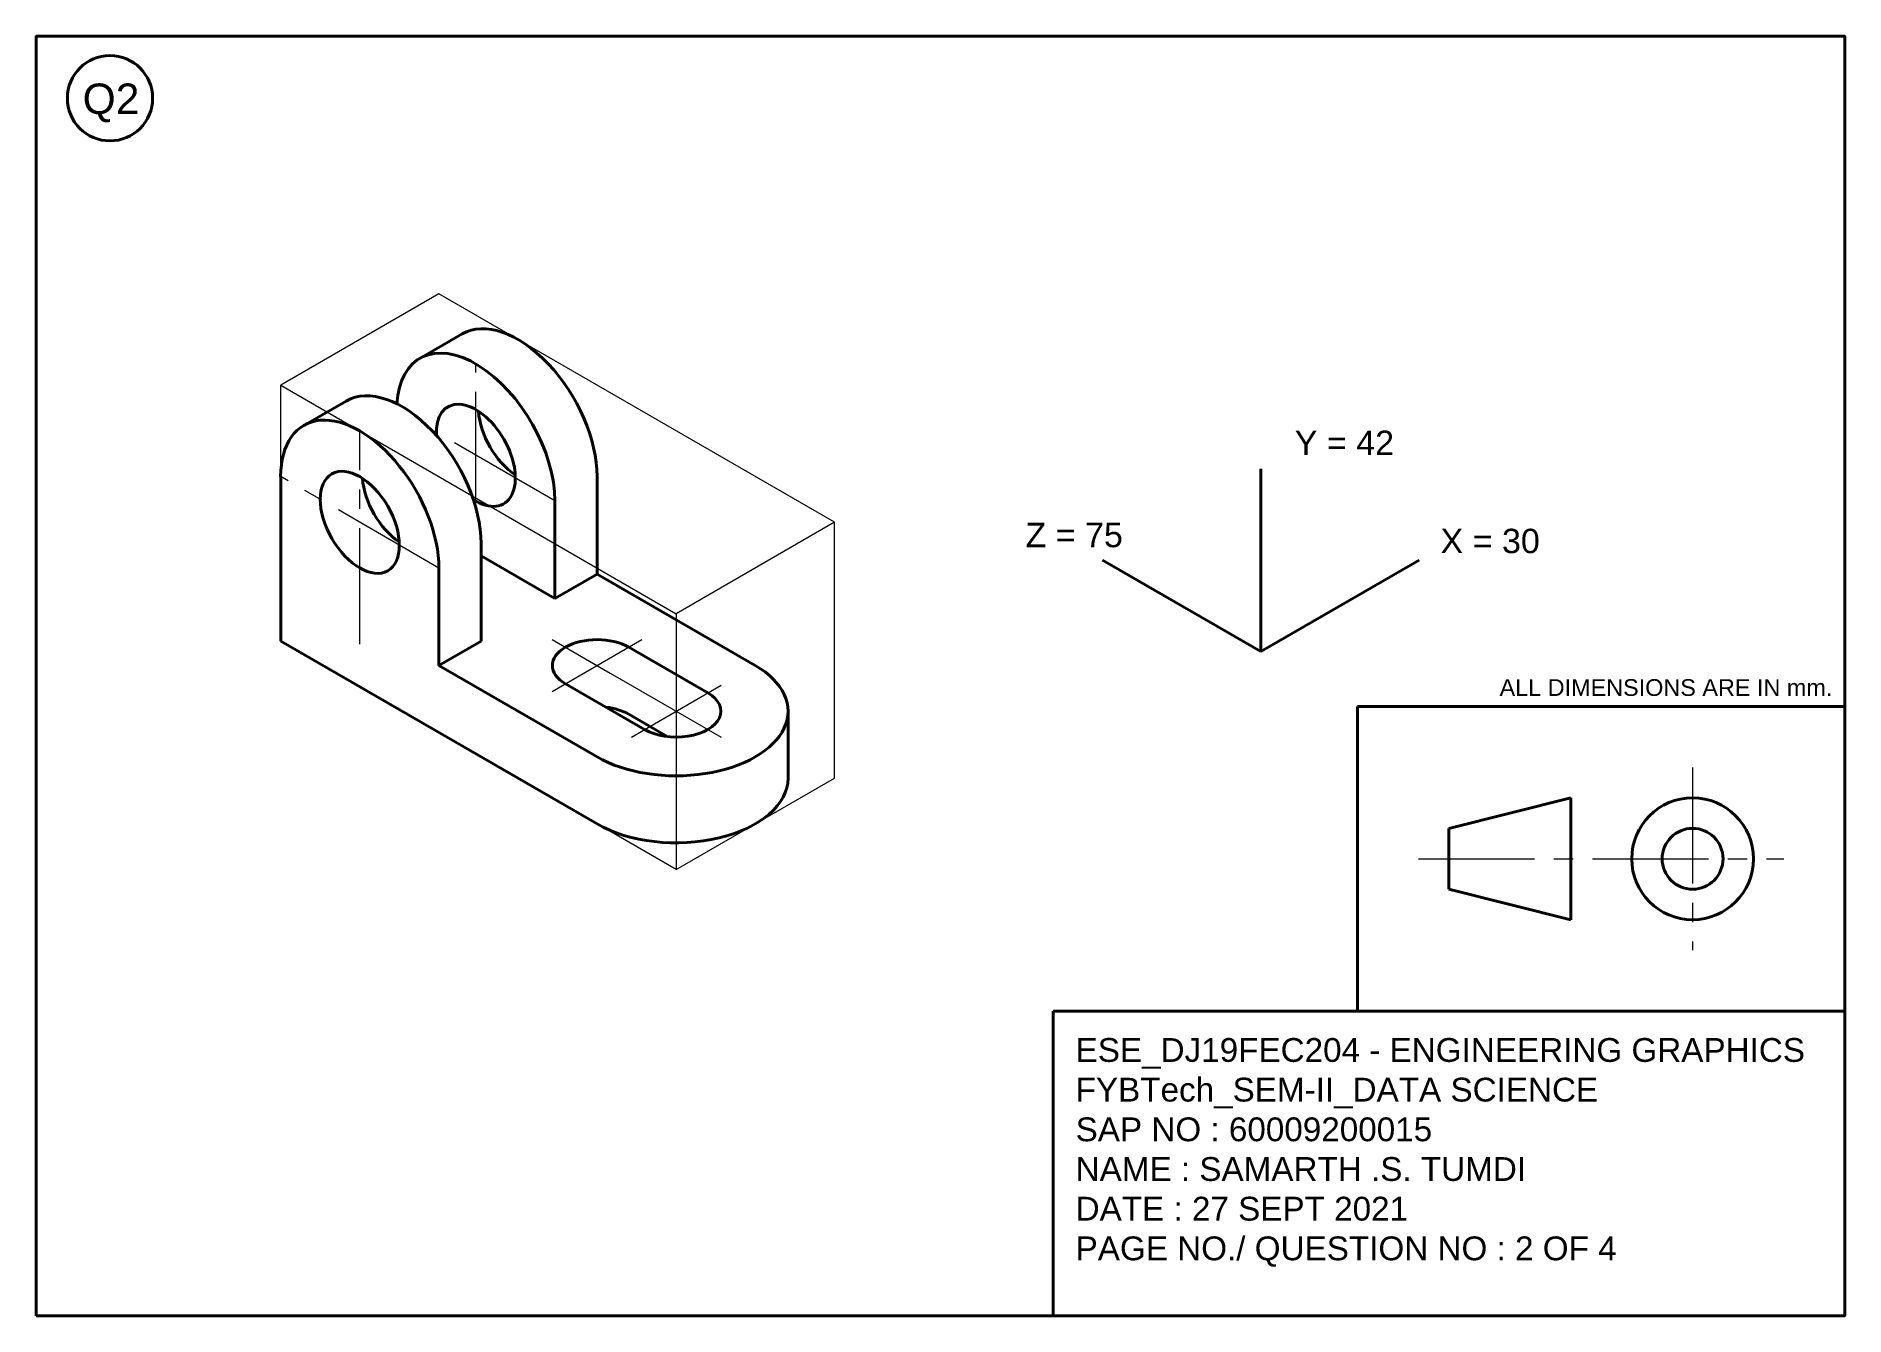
# Model space of a CAD drawing. Header units: millimetres. Extents: x 0 to 1426, y 0 to 315.
# Drawn here: x 327 to 624, y 0 to 210 of the extents above; entities that cross this region are included whole.
import ezdxf

# ---------------------------------------------------------------- set-up
doc = ezdxf.new("R2010")
doc.units = ezdxf.units.MM
doc.linetypes.add('CENTER2', pattern=[28.575, 19.05, -3.175, 3.175, -3.175])
for name, color, linetype, lineweight in [('Centre', 1, 'CENTER2', 20), ('Object', 2, 'Continuous', 40), ('Projection', 5, 'Continuous', 5)]:
    doc.layers.add(name, color=color, linetype=linetype, lineweight=lineweight)
doc.styles.get("Standard").update_dxf_attribs({"font": 'arial.ttf'})

msp = doc.modelspace()

# ---------------------------------------------------------------- texts
at = {"layer": 'Object'}
for s, p in [('Y = 42', (533.67, 141.27)), ('Z = 75', (489.45, 126.14)), ('X = 30', (557.61, 125.16))]:
    msp.add_text(s, height=4, dxfattribs=at).set_placement(p)
at = {"layer": 'Object', "attachment_point": 1}
for s, width, gutter_width, insert, char_height in [('Q2', 42.3293, 25, (334.63, 202.23), 5), ('ALL DIMENSIONS ARE IN mm.', 99.6015, 13.75, (567.31, 104.48), 2.75), ('ESE_DJ19FEC204 - ENGINEERING GRAPHICS\\PFYBTech_SEM-II_DATA SCIENCE\\PSAP NO : 60009200015\\PNAME : SAMARTH .S. TUMDI\\PDATE : 27 SEPT 2021\\PPAGE NO./ QUESTION NO : 2 OF 4', 203.125, 19.53, (497.69, 45.58), 3.9062)]:
    msp.add_mtext_dynamic_manual_height_columns(s, width=width, gutter_width=gutter_width, heights=[0], dxfattribs=dict(at, insert=insert, char_height=char_height))

# ---------------------------------------------------------------- linework, layer by layer
at = {"layer": 'Centre'}
for p, q in [((399.19, 132.6), (399.19, 156.22)), ((380.14, 110.22), (380.14, 145.22)), ((412.18, 133.72), (391.73, 145.52)), ((393.13, 122.72), (367.15, 137.72)), ((411.75, 102.47), (426.47, 110.97)), ((411.75, 110.97), (421.27, 105.47)), ((421.27, 105.47), (429.93, 100.47)), ((424.74, 94.97), (439.46, 103.47)), ((429.93, 100.47), (439.46, 94.97)), ((599, 90), (599, 60)), ((554, 75), (614, 75))]:
    msp.add_line(p, q, dxfattribs=at)
at = {"layer": 'Object'}
for p, q in [((396.93, 161.13), (390, 157.13)), ((377.88, 150.13), (370.95, 146.13)), ((367.15, 137.72), (367.15, 121.72)), ((419.11, 121.72), (419.11, 137.72)), ((528.1, 109.02), (528.1, 139.02)), ((412.18, 117.72), (412.18, 133.72)), ((400.06, 110.72), (400.06, 126.72)), ((393.13, 106.72), (393.13, 122.72)), ((412.18, 117.72), (400.06, 124.72)), ((528.1, 109.02), (502.12, 124.02)), ((528.1, 109.02), (554.09, 124.02)), ((367.15, 110.72), (367.15, 121.72)), ((412.18, 117.72), (419.11, 121.72)), ((445.09, 106.72), (419.11, 121.72)), ((419.11, 80.72), (367.15, 110.72)), ((393.13, 106.72), (400.06, 110.72)), ((437.3, 102.22), (424.3, 109.72)), ((419.11, 91.72), (393.13, 106.72)), ((413.91, 103.72), (426.9, 96.22)), ((430.64, 95.06), (424.3, 98.72)), ((450.47, 99.21), (450.47, 88.21)), ((624, 100), (544, 100)), ((544, 100), (544, 50)), ((559, 80), (579, 85)), ((579, 65), (579, 85)), ((559, 70), (559, 80)), ((559, 70), (579, 65)), ((624, 50), (494, 50)), ((494, 50), (494, 0)), ((544, 50), (624, 50))]:
    msp.add_line(p, q, dxfattribs=at)
msp.add_lwpolyline([(327, 0), (624, 0), (624, 210), (327, 210)], close=True, dxfattribs=at)
for centre, radius in [((339.12, 199.82), 7), ((599, 75), 10), ((599, 75), 5)]:
    msp.add_circle(centre, radius, dxfattribs=at)
for centre, major_axis, start_param, end_param in [((406.12, 145.22), (9.19, -15.91), 0.785398, 3.141586), ((399.19, 141.22), (9.19, -15.91), 0.785398, 3.862367), ((387.07, 134.22), (9.19, -15.91), 0.785398, 3.141586), ((380.14, 130.22), (9.19, -15.91), 0.785398, 3.926991), ((399.19, 141.22), (4.59, -7.95), 5.432516, 10.275447), ((406.12, 145.22), (4.59, -7.95), 3.9961, 5.428678), ((387.07, 134.22), (4.59, -7.95), 3.9961, 5.428678), ((419.11, 106.72), (-7.35, 0), 3.926991, 7.068583), ((432.1, 99.22), (-18.37, 0), 0.785398, 3.926991), ((432.1, 99.22), (-7.35, 0), 7.068583, 10.210176), ((419.11, 95.72), (-7.35, 0), 3.926991, 4.512676), ((432.1, 88.22), (-18.37, 0), 0.785398, 3.141923)]:
    msp.add_ellipse(centre, major_axis=major_axis, ratio=0.57735, start_param=start_param, end_param=end_param, dxfattribs=at)
msp.add_ellipse((380.14, 130.22), major_axis=(4.59, -7.95), ratio=0.57735, dxfattribs=at)
at = {"layer": 'Projection'}
for p, q in [((393.13, 167.72), (367.15, 152.72)), ((458.08, 130.22), (393.13, 167.72)), ((367.15, 110.72), (367.15, 152.72)), ((367.15, 152.72), (432.1, 115.22)), ((367.15, 110.72), (367.15, 137.72)), ((458.08, 130.22), (432.1, 115.22)), ((458.08, 88.22), (458.08, 130.22)), ((432.1, 115.22), (432.1, 73.22)), ((432.1, 73.22), (367.15, 110.72)), ((432.1, 73.22), (458.08, 88.22))]:
    msp.add_line(p, q, dxfattribs=at)

msp.set_redraw_order([(e.dxf.handle, doc.entitydb.next_handle()) for e in msp.query("TEXT MTEXT ATTDEF DIMENSION ARC_DIMENSION")])  # texts and dimensions are drawn at this point

doc.saveas('drawing.dxf')
